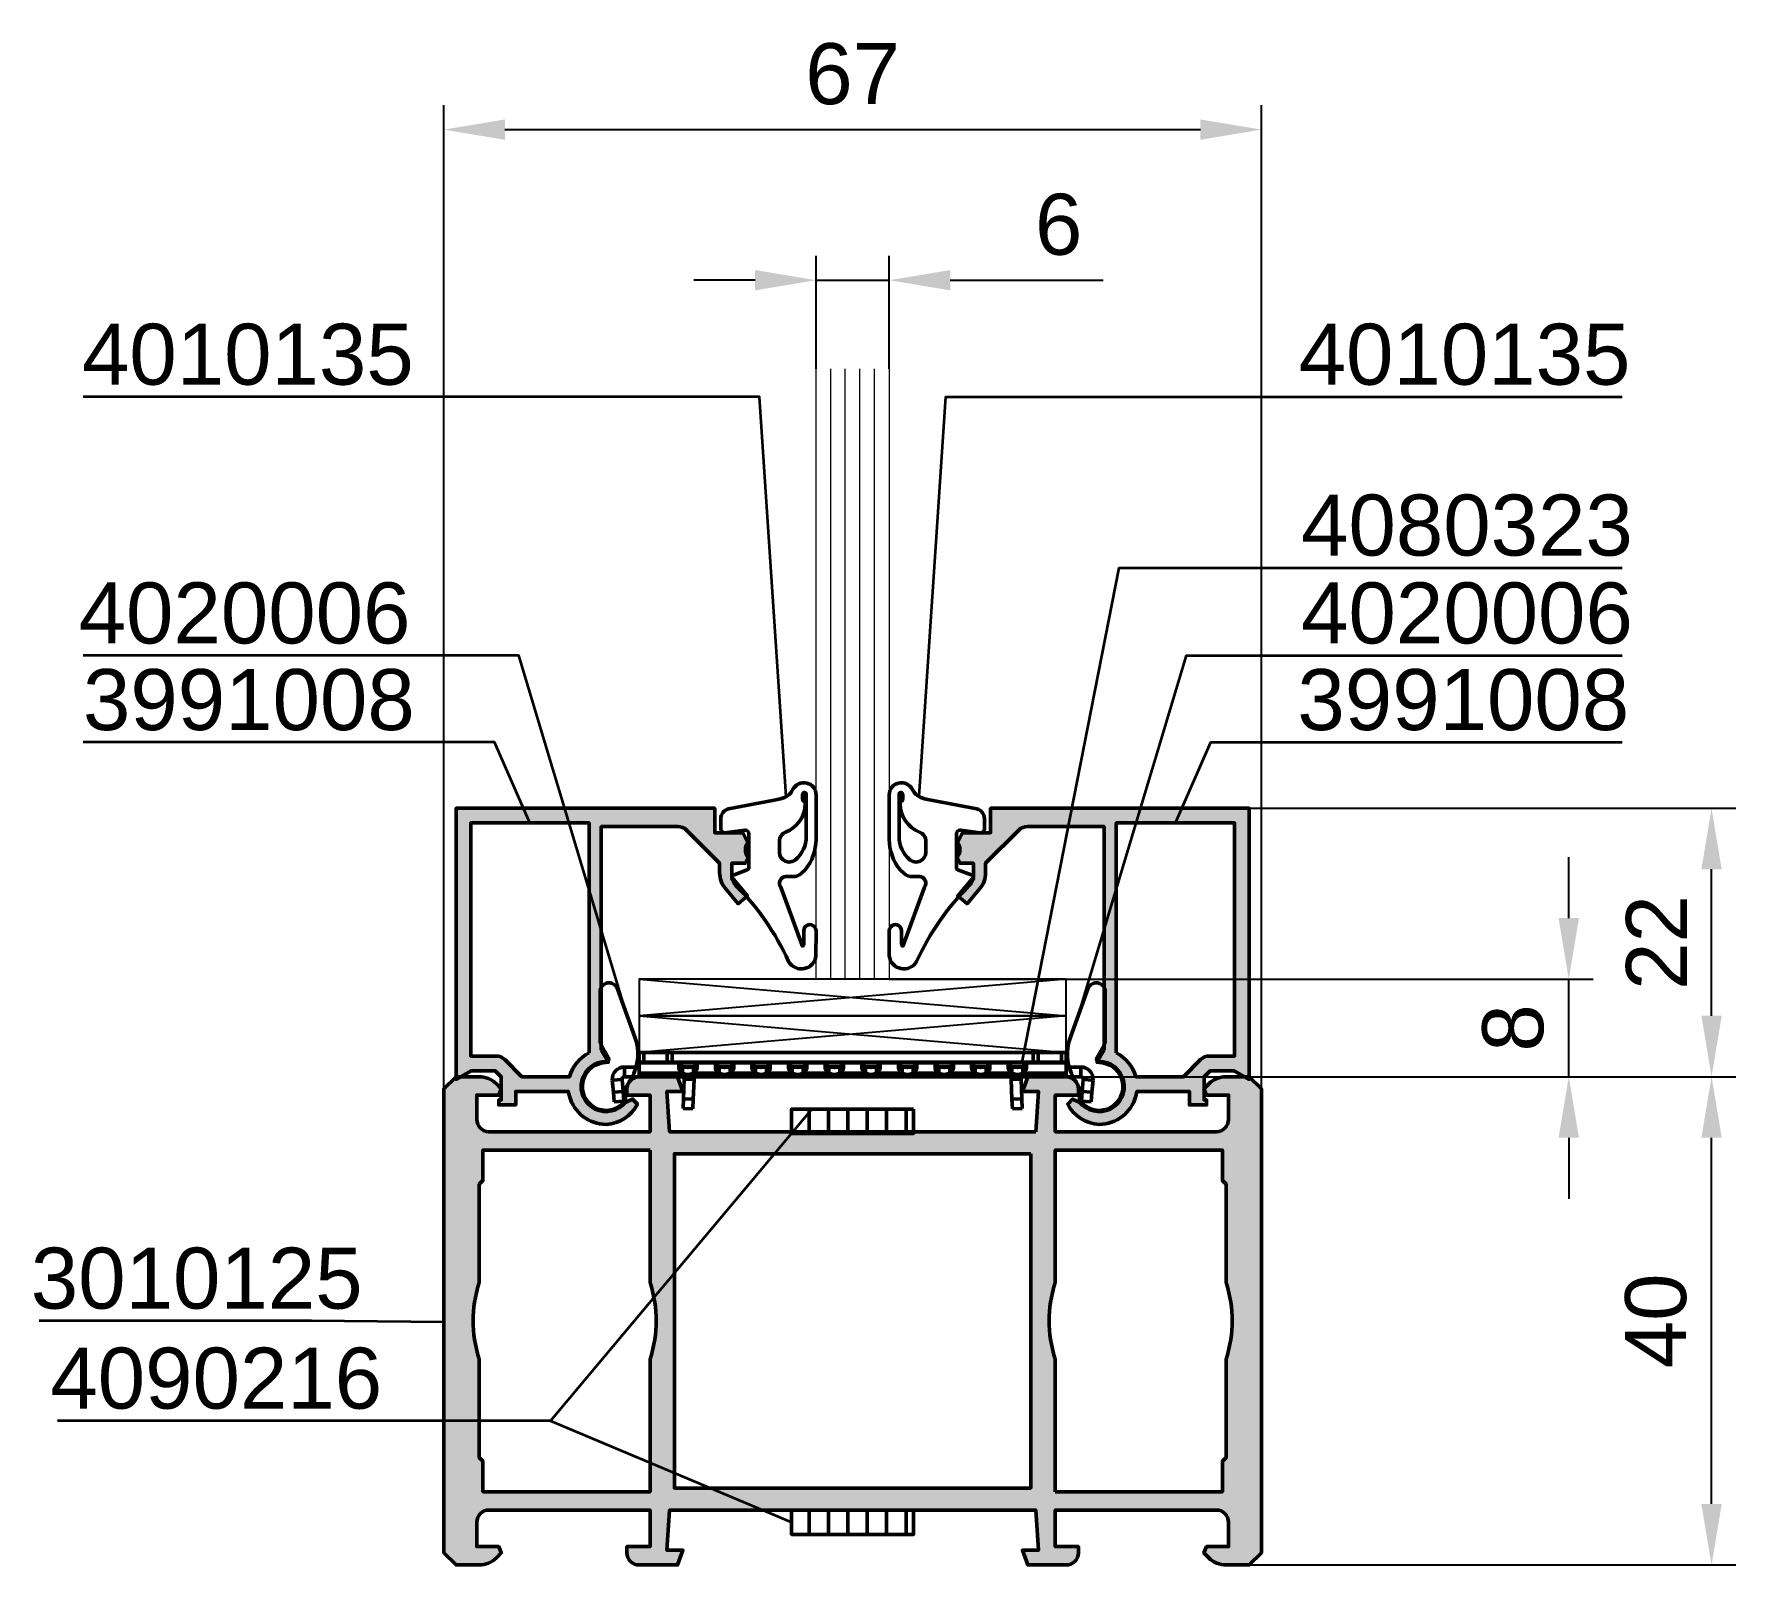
# Model space of a CAD drawing. Header units: millimetres. Extents: x 0 to 139, y 0 to 125.
import ezdxf
from ezdxf.enums import TextEntityAlignment as Align

# ---------------------------------------------------------------- set-up
doc = ezdxf.new("R2010")
doc.units = ezdxf.units.MM
doc.header["$PDMODE"] = 3
doc.header["$PDSIZE"] = -2
for name, color, linetype, lineweight in [('AM_1', 14, 'Continuous', 50), ('AM_5', 3, 'Continuous', 25), ('AM_6', 2, 'Continuous', 35), ('AM_8', 1, 'Continuous', 25), ('AM_C', 2, 'Continuous', 50), ('AM_S', 7, 'Continuous', 50), ('Cont3', 70, 'Continuous', 18), ('Docu-AM_8', 1, 'Continuous', 25), ('Shellsafeguard', 2, 'Continuous', 35), ('X_INS_BLOCK', 7, 'Continuous', 20)]:
    doc.layers.add(name, color=color, linetype=linetype, lineweight=lineweight)
doc.styles.add('SBS_Standard', font='arial.ttf')
doc.styles.add('SWISS', font='swiss.ttf')
doc.dimstyles.new('SBS1-1$0', dxfattribs={"dimtxt": 2.5, "dimasz": 2.5, "dimexe": 1, "dimexo": 0, "dimgap": 1, "dimtad": 1, "dimtoh": 1, "dimdsep": 46, "dimtxsty": 'SBS_Standard', "dimcen": 0, "dimclrd": 256, "dimclre": 256, "dimclrt": 30, "dimadec": 1, "dimazin": 2, "dimtp": 0.1, "dimtm": 0.1, "dimtfac": 0.71, "dimtmove": 0, "dimatfit": 3, "dimfxl": 1, "dimlwd": -1, "dimlwe": -1, "dimarcsym": 1})

msp = doc.modelspace()

# ---------------------------------------------------------------- texts
at = {"layer": 'AM_5', "color": 30, "style": 'SWISS'}
for s, p in [('4010135', (3.709215901248172, 96.7069378185189)), ('4010135', (103.4073998642234, 96.7069378185189)), ('4080323', (103.6073998642223, 82.7069378185189)), ('4020006', (3.437932805525634, 75.50693781851817)), ('4020006', (103.6073998642223, 75.50693781851817)), ('3991008', (3.792243735601005, 68.40693781851598)), ('3991008', (103.307399864223, 68.40693781851598))]:
    msp.add_text(s, height=5, dxfattribs=at).set_placement(p)
for s, p in [('3010125', (26.70739986422268, 21.00000000000011)), ('4090216', (28.30739986422304, 12.80693781851744))]:
    msp.add_text(s, height=5, dxfattribs=at).set_placement(p, align=Align.RIGHT)

# ---------------------------------------------------------------- blocks, each defined once
blk = doc.blocks.new('B-3991008_docu_wos')
at = {"layer": 'Docu-AM_8'}
h = blk.add_hatch(color=256, dxfattribs=at)
edge = h.paths.add_edge_path()
edge.add_line((-11.89999999999996, 2.203115392854691), (-12.48361182593791, 1.192270058432068))
edge.add_line((-12.48361182593791, 1.192270058432068), (-12.03999999999996, 1.132588937151354))
edge.add_arc((-12.29999999999995, -0.8000000000000375), 1.949999999999984, -133.4080127777193, 82.33774433923429, ccw=False)
edge.add_line((-13.64001877441193, -2.216633221487996), (-14.47321452147776, -1.828107663889092))
edge.add_line((-14.47321452147776, -1.828107663889092), (-14.8688738196423, -2.23306716015211))
edge.add_arc((-12.18013562322083, -0.902395558627594), 2.999999999999932, 206.3310657647786, 267.7101380083817)
edge.add_arc((-12.29999999999991, -0.7999999999999797), 3.100000000000013, 269.9999888791808, 345.5224878140693)
edge.add_line((-9.29843790668916, -1.575000000000024), (-9.201613323033987, -1.200000000000034))
edge.add_line((-9.201613323033987, -1.200000000000034), (-4.899999999999963, -1.200000000000024))
edge.add_line((-4.899999999999963, -1.200000000000024), (-4.899999999999988, -2.3))
edge.add_line((-4.899999999999988, -2.3), (-3.5, -2.300000000000026))
edge.add_line((-3.5, -2.300000000000026), (-3.5, -1.90000000000007))
edge.add_line((-3.5, -1.90000000000007), (-3.69999999999996, -1.90000000000007))
edge.add_line((-3.69999999999996, -1.90000000000007), (-3.69999999999996, 2.131628207280301e-14))
edge.add_line((-3.69999999999996, 2.131628207280301e-14), (-3.19999999999996, 0.5000000000000213))
edge.add_line((-3.19999999999996, 0.5000000000000213), (-1.246410161513722, 0.5000000000000213))
edge.add_line((-1.246410161513722, 0.5000000000000213), (0, -0.2196152422706432))
edge.add_line((-1.035751345774633e-16, -0.2196152422706432), (3.061616997868395e-17, 22.00000000000001))
edge.add_line((3.061616997868395e-17, 22.00000000000001), (-21.20000005166107, 22.00000000000036))
edge.add_line((-21.20000005166107, 22.00000000000036), (-21.19999970891076, 20.00000000000001))
edge.add_line((-21.19999970891076, 20.00000000000001), (-23.50000034275029, 20.00000000000001))
edge.add_line((-23.50000034275029, 20.00000000000001), (-23.90397134275074, 19.20536999999998))
edge.add_arc((-24.71191408617337, 18.61610855630205), 1.000000262839087, -38.88618498072577, 36.104604522801424, ccw=False)
edge.add_line((-23.93351934275081, 17.98833299999998), (-23.70000134275062, 17.49999999999999))
edge.add_line((-23.70000134275062, 17.49999999999999), (-22.6, 17.49999999999999))
edge.add_line((-22.6, 17.49999999999999), (-22.6, 16.35044140847464))
edge.add_line((-22.6, 16.35044140847464), (-23.88302331593942, 14.82139397750241))
edge.add_line((-23.88302331593942, 14.82139397750241), (-23.11697834275067, 14.17860699999998))
edge.add_line((-23.11697834275067, 14.17860699999998), (-22.06791234275035, 15.42883599999997))
edge.add_arc((-23.60000193702863, 16.71441338904894), 2.000001937031503, 319.9999654235025, 359.9999029109925)
edge.add_line((-21.6, 16.71440999999997), (-21.6, 17.49999999999999))
edge.add_line((-21.6, 17.49999999999999), (-18.89289356156398, 20.20710678118659))
edge.add_arc((-18.18560741532434, 19.49973156122806), 1.00031664710426, 89.43748814388391, 134.9963923888267, ccw=False)
edge.add_line((-18.17578678037764, 20.49999999999994), (-11.89999999999996, 20.49999999999994))
edge.add_line((-11.89999999999996, 20.49999999999994), (-11.89999999999996, 2.203115392854691))
edge = h.paths.add_edge_path(flags=16)
edge.add_arc((-12.29999999999995, -0.800000000000034), 3.100000000000001, 14.955248316643974, 63.15278667399599, ccw=False)
edge.add_line((-9.30500417362557, 3.404394821604484e-17), (-5.397056274847699, 0))
edge.add_line((-5.397056274847699, 0), (-3.989949493661136, 1.40710678118657))
edge.add_arc((-3.282842712474586, 0.7000000000000242), 0.9999999999999999, 90, 135.0000000000001, ccw=False)
edge.add_line((-3.282842712474587, 1.700000000000024), (-1.199999999999996, 1.700000000000025))
edge.add_line((-1.199999999999996, 1.700000000000025), (-1.199999999999996, 20.8))
edge.add_line((-1.199999999999996, 20.8), (-10.89999999999996, 20.79999999999998))
edge.add_line((-10.89999999999996, 20.79999999999998), (-10.89999999999996, 1.965863337187841))
at = {"layer": 'AM_S'}
for points in [[(-11.89999999999996, 2.203115392854691), (-12.48361182593791, 1.192270058432068), (-12.03999999999996, 1.132588937151354, -1.373175899358104), (-13.64001877441193, -2.216633221487996), (-14.47321452147776, -1.828107663889092), (-14.8688738196423, -2.23306716015211, 0.2744090491249453), (-12.30000060169414, -3.899999999999935, 0.3419987673188581), (-9.29843790668916, -1.575000000000024), (-9.201613323033987, -1.200000000000034), (-4.899999999999963, -1.200000000000024), (-4.899999999999988, -2.3), (-3.5, -2.300000000000026), (-3.5, -1.90000000000007), (-3.69999999999996, -1.90000000000007), (-3.69999999999996, 2.131628207280301e-14), (-3.19999999999996, 0.5000000000000213), (-1.246410161513722, 0.5000000000000213), (-1.035751345774633e-16, -0.2196152422706432), (3.061616997868395e-17, 22.00000000000001), (-21.20000005166107, 22.00000000000036), (-21.19999970891076, 20.00000000000001), (-23.50000034275029, 20.00000000000001), (-23.90397134275074, 19.20536999999998, -0.3394094402287316), (-23.93351934275081, 17.98833299999998), (-23.70000134275062, 17.49999999999999), (-22.6, 17.49999999999999), (-22.6, 16.35044140847464), (-23.88302331593942, 14.82139397750241), (-23.11697834275067, 14.17860699999998), (-22.06791234275035, 15.42883599999997, 0.1763266994656899), (-21.6, 16.71440999999997), (-21.6, 17.49999999999999), (-18.89289356156398, 20.20710678118659, -0.2014487717177971), (-18.17578678037764, 20.49999999999994), (-11.89999999999996, 20.49999999999994), (-11.89999999999996, 2.203115392854691)], [(-10.89999999999996, 1.965863337187841, -0.2134575926161353), (-9.30500417362557, 3.404394821604484e-17), (-5.397056274847699, 0), (-3.989949493661136, 1.40710678118657, -0.1989123673796585), (-3.282842712474587, 1.700000000000024), (-1.199999999999996, 1.700000000000025), (-1.199999999999996, 20.8), (-10.89999999999996, 20.79999999999998), (-10.89999999999996, 1.965863337187841)]]:
    blk.add_lwpolyline(points, format="xyb", close=True, dxfattribs=at)
blk = doc.blocks.new('B-4020006_docu_wos')
at = {"layer": 'AM_C'}
blk.add_lwpolyline([(0.5, 3.550000000000182), (-0.1928699384586139, 2.349914063552205, 0.580267303063473), (-0.01791687035046152, 2.049921702348001, -1.597324648268597), (-1.600000000000023, -1.281600561797859), (-1.600000000000023, -0.1248711305961479), (-2.067384683690022, 0.6846628882340156, -0.2216946626429356), (-2.362053551695908, 4.05274346153692), (-0.9185231964214609, 8.018810516950907, -0.8390996311772809), (0.5, 7.768686604660616), (0.5, 5.248306118210166)], format="xyb", close=True, dxfattribs=at)
blk = doc.blocks.new('4010135')
at = {"layer": 'AM_C'}
for points in [[(-2.238378287470823, 2.63018659275167), (-2.899827065722775, 2.776847363241359, -0.2233698971046997), (-3.91000535953458, 3.557272837915662, 0.7874867761901465), (-5.799999042576474, 3.101127869273114), (-5.799999042576474, -0.5338721307271044, 0.1717144022899822), (-4.909920539694667, -3.05002221356699), (-4.585265428278717, -3.342342988888049, 0.1853390449315336), (-3.916134821919741, -3.59919816341062), (-3.332374941592889, -3.59919816341062, -0.6370702610958396), (-2.924551200306723, -4.473778998946727), (-4.626739426734957, -9.158497155736768, -0.1434314828787488), (-4.726565439902515, -9.29442728005506, -0.1766695628238609), (-4.797464884757574, -9.101452799266553), (-4.800001650218292, -8.02818405495509, 1.000000000820413), (-5.799998856955199, -8.030547636665688), (-5.795126208430702, -10.09209469101552, 0.7295156890778255), (-3.556599913297532, -10.54881831806779, -0.08839701829080437), (0.7866792923286994, -4.297179668864374, 0.03355641422639791), (1.052749361146425, -3.881230703025722, 0.4801675432281971), (0.9026062269751947, -3.437712727010876), (-0.1684038446876457, -3.047896940326609, -0.3152987891044773), (-0.2999998160225914, -2.85995841616932), (-0.2999998160225914, -0.09999992381108314, -0.4496975790873204), (0.03579866476366078, 0.1978565328472541), (1.664201703191338, 0.002143619529306307, 0.4496975793339012), (2.000000183977363, 0.3000000761885531), (2.000000183977363, 1.172823576364863, 0.348859483845986), (1.380950757747542, 1.952090468932511), (-2.238378287470823, 2.63018659275167)], [(-3.309999042576692, 0.04712786927302659, -0.309238000224717), (-2.799999042576474, -0.698872130727068), (-2.799999042576474, -1.598872130727614, -0.6390370000000004), (-4.117999042576685, -2.208872130727286, -0.2202290002150513), (-4.999999042576519, -0.3028721307273372), (-4.999999042576519, 3.151127869272386, -0.9999999999999999), (-4.699999042576565, 3.151127869272386), (-4.699999042576565, 2.784127869273107, -0.3178370002258206), (-4.89999904257661, 2.50112786927275), (-4.902999042576539, 2.37612786927275, 0.3092369999999997), (-3.309999042576692, 0.04712786927302659)]]:
    blk.add_lwpolyline(points, format="xyb", close=True, dxfattribs=at)
blk = doc.blocks.new('4080323_Side')
at = {"layer": 'AM_C'}
for p, q in [((0.2174311485450744, 37.39923893961895), (0.2871557427424705, 38.19619469809276)), ((0.2871557427424705, 38.19619469809276), (1.265158231903115, 38.11063056739112)), ((1.195433637705719, 37.31367480891731), (1.265158231903115, 38.11063056739112)), ((2.06211399037602, 38.04090597319281), (1.265158231903115, 38.11063056739112)), ((2.06211399037602, 38.04090597319281), (1.992389396178623, 37.24395021471991)), ((-0.8000000000047294, 36.0000000000009), (-0.8000000000047294, 37.20000000000072)), ((-5.456968210637569e-12, 37.20000000000072), (-0.8000000000047294, 37.20000000000072)), ((-5.456968210637569e-12, 36.0000000000009), (-5.456968210637569e-12, 37.20000000000072)), ((1.195433637705719, 37.31367480891731), (0.2174311485450744, 37.39923893961895)), ((1.195433637705719, 37.31367480891731), (1.992389396178623, 37.24395021471991)), ((-2, 36.0000000000009), (-2, 35.61159660434259)), ((-2, 36.0000000000009), (-1.200000000000728, 36.0000000000009)), ((-2, 34.0000000000009), (-2, 35.61159660434259)), ((-1.200000000000728, 35.61159660434259), (-2, 35.61159660434259)), ((-1.141421356238425, 36.0000000000009), (-1.200000000000728, 36.0000000000009)), ((-1.200000000000728, 35.61159660434259), (-1.200000000000728, 36.0000000000009)), ((-1.200000000000728, 35.61159660434259), (-1.199999999998909, 33.6900094323837)), ((-1.141421356238425, 32.7500000000009), (-1.141421356238425, 36.0000000000009)), ((-0.2928932188151521, 36.0000000000009), (-1.141421356238425, 36.0000000000009)), ((-0.2928932188151521, 32.45000000000072), (-0.2928932188151521, 36.0000000000009)), ((-0.2928932188151521, 36.0000000000009), (-1.818989403545856e-12, 36.0000000000009)), ((-1.818989403545856e-12, 1.000000000000909), (-1.818989403545856e-12, 36.0000000000009)), ((-2, 33.6900094323837), (-2, 34.0000000000009)), ((-2, 33.6900094323837), (-2, 33.27841282804183)), ((-2, 33.6900094323837), (-1.199999999998909, 33.6900094323837)), ((-1.199999999998909, 33.27841282804183), (-1.199999999998909, 33.6900094323837)), ((-2, 31.5000000000009), (-2, 33.27841282804183)), ((-1.199999999998909, 33.27841282804183), (-2, 33.27841282804183)), ((-1.199999999998909, 33.27841282804183), (-1.199999999998909, 3.721587171959072)), ((-1.141421356238425, 32.7500000000009), (-1.200000000000728, 32.7500000000009)), ((-0.7171572875267884, 32.7500000000009), (-1.141421356238425, 32.7500000000009)), ((-0.8585786437652132, 32.45000000000072), (-0.2928932188151521, 32.45000000000072)), ((-0.8585786437652132, 32.45000000000072), (-0.8585786437652132, 31.55000000000108)), ((0.2069798993361474, 32.30012183459711), (1.798903488628639, 32.35571303130745)), ((0.2348994966978353, 31.50060917298196), (0.2069798993361474, 32.30012183459711)), ((2.598416150243793, 32.38363262866914), (1.798903488628639, 32.35571303130745)), ((1.826823085992146, 31.55620036969139), (1.798903488628639, 32.35571303130745)), ((2.598416150243793, 32.38363262866914), (2.626335747605481, 31.58411996705399)), ((-2, 1.000000000000909), (-2, 31.5000000000009)), ((-1.200000000000728, 31.2500000000009), (-1.141421356238425, 31.2500000000009)), ((-1.141421356238425, 29.7500000000009), (-1.141421356238425, 31.2500000000009)), ((-1.141421356238425, 31.2500000000009), (-0.7171572875267884, 31.2500000000009)), ((-0.2928932188151521, 31.55000000000108), (-0.8585786437652132, 31.55000000000108)), ((-0.2928932188151521, 29.45000000000072), (-0.2928932188151521, 31.55000000000108)), ((0.2348994966978353, 31.50060917298196), (1.826823085992146, 31.55620036969139)), ((1.826823085992146, 31.55620036969139), (2.626335747605481, 31.58411996705399)), ((-1.141421356238425, 29.7500000000009), (-1.200000000000728, 29.7500000000009)), ((-0.7171572875267884, 29.7500000000009), (-1.141421356238425, 29.7500000000009)), ((-0.8585786437652132, 29.45000000000072), (-0.2928932188151521, 29.45000000000072)), ((-0.8585786437652132, 29.45000000000072), (-0.8585786437652132, 28.55000000000108)), ((-1.200000000000728, 28.2500000000009), (-1.141421356238425, 28.2500000000009)), ((-1.141421356238425, 26.7500000000009), (-1.141421356238425, 28.2500000000009)), ((-1.141421356238425, 28.2500000000009), (-0.7171572875267884, 28.2500000000009)), ((-0.2928932188151521, 28.55000000000108), (-0.8585786437652132, 28.55000000000108)), ((-0.2928932188151521, 26.45000000000072), (-0.2928932188151521, 28.55000000000108)), ((-1.141421356238425, 26.7500000000009), (-1.200000000000728, 26.7500000000009)), ((-0.7171572875267884, 26.7500000000009), (-1.141421356238425, 26.7500000000009)), ((-1.200000000000728, 25.2500000000009), (-1.141421356238425, 25.2500000000009)), ((-1.141421356238425, 23.7500000000009), (-1.141421356238425, 25.2500000000009)), ((-1.141421356238425, 25.2500000000009), (-0.7171572875267884, 25.2500000000009)), ((-0.8585786437652132, 26.45000000000072), (-0.2928932188151521, 26.45000000000072)), ((-0.8585786437652132, 26.45000000000072), (-0.8585786437652132, 25.55000000000017)), ((-0.2928932188151521, 25.55000000000108), (-0.8585786437652132, 25.55000000000017)), ((-0.2928932188151521, 23.45000000000072), (-0.2928932188151521, 25.55000000000108)), ((-1.141421356238425, 23.7500000000009), (-1.200000000000728, 23.7500000000009)), ((-0.7171572875267884, 23.7500000000009), (-1.141421356238425, 23.7500000000009)), ((-0.8585786437652132, 23.45000000000072), (-0.2928932188151521, 23.45000000000072)), ((-0.8585786437652132, 23.45000000000072), (-0.8585786437652132, 22.55000000000017)), ((-0.2928932188151521, 22.55000000000108), (-0.8585786437652132, 22.55000000000017)), ((-0.2928932188151521, 20.45000000000072), (-0.2928932188151521, 22.55000000000108)), ((-1.200000000000728, 22.2500000000009), (-1.141421356238425, 22.2500000000009)), ((-1.141421356238425, 20.7500000000009), (-1.141421356238425, 22.2500000000009)), ((-1.141421356238425, 22.2500000000009), (-0.7171572875267884, 22.2500000000009)), ((-1.141421356238425, 20.7500000000009), (-1.200000000000728, 20.7500000000009)), ((-0.7171572875267884, 20.7500000000009), (-1.141421356238425, 20.7500000000009)), ((-0.8585786437652132, 20.45000000000072), (-0.2928932188151521, 20.45000000000072)), ((-0.8585786437652132, 20.45000000000072), (-0.8585786437652132, 19.55000000000017)), ((-0.2928932188151521, 19.55000000000108), (-0.8585786437652132, 19.55000000000017)), ((-0.2928932188151521, 17.45000000000072), (-0.2928932188151521, 19.55000000000108)), ((-1.200000000000728, 19.2500000000009), (-1.141421356238425, 19.2500000000009)), ((-1.141421356238425, 17.7500000000009), (-1.141421356238425, 19.2500000000009)), ((-1.141421356238425, 19.2500000000009), (-0.7171572875267884, 19.2500000000009)), ((-1.141421356238425, 17.7500000000009), (-1.200000000000728, 17.7500000000009)), ((-0.7171572875267884, 17.7500000000009), (-1.141421356238425, 17.7500000000009)), ((-0.8585786437652132, 17.45000000000072), (-0.2928932188151521, 17.45000000000072)), ((-0.8585786437652132, 17.45000000000072), (-0.8585786437652132, 16.55000000000017)), ((-1.200000000000728, 16.2500000000009), (-1.141421356238425, 16.2500000000009)), ((-1.141421356238425, 14.7500000000009), (-1.141421356238425, 16.2500000000009)), ((-1.141421356238425, 16.2500000000009), (-0.7171572875267884, 16.2500000000009)), ((-0.2928932188151521, 16.55000000000108), (-0.8585786437652132, 16.55000000000017)), ((-0.2928932188151521, 14.45000000000072), (-0.2928932188151521, 16.55000000000108)), ((-1.141421356238425, 14.7500000000009), (-1.200000000000728, 14.7500000000009)), ((-0.7171572875267884, 14.7500000000009), (-1.141421356238425, 14.7500000000009)), ((-0.8585786437652132, 14.45000000000072), (-0.2928932188151521, 14.45000000000072)), ((-0.8585786437652132, 14.45000000000072), (-0.8585786437652132, 13.55000000000017)), ((-1.200000000000728, 13.2500000000009), (-1.141421356238425, 13.2500000000009)), ((-1.141421356238425, 11.75000000000091), (-1.141421356238425, 13.2500000000009)), ((-1.141421356238425, 13.2500000000009), (-0.7171572875267884, 13.2500000000009)), ((-0.2928932188151521, 13.55000000000108), (-0.8585786437652132, 13.55000000000017)), ((-0.2928932188151521, 11.45000000000073), (-0.2928932188151521, 13.55000000000108)), ((-1.141421356238425, 11.75000000000091), (-1.200000000000728, 11.75000000000091)), ((-0.7171572875267884, 11.75000000000091), (-1.141421356238425, 11.75000000000091)), ((-0.8585786437652132, 11.45000000000073), (-0.2928932188151521, 11.45000000000073)), ((-0.8585786437652132, 11.45000000000073), (-0.8585786437652132, 10.55000000000018)), ((-1.200000000000728, 10.25000000000091), (-1.141421356238425, 10.25000000000091)), ((-1.141421356238425, 8.75000000000091), (-1.141421356238425, 10.25000000000091)), ((-1.141421356238425, 10.25000000000091), (-0.7171572875267884, 10.25000000000091)), ((-0.2928932188151521, 10.55000000000109), (-0.8585786437652132, 10.55000000000018)), ((-0.2928932188151521, 8.450000000000728), (-0.2928932188151521, 10.55000000000109)), ((-1.141421356238425, 8.75000000000091), (-1.200000000000728, 8.75000000000091)), ((-0.7171572875267884, 8.75000000000091), (-1.141421356238425, 8.75000000000091)), ((-0.8585786437652132, 8.450000000000728), (-0.2928932188151521, 8.450000000000728)), ((-0.8585786437652132, 8.450000000000728), (-0.8585786437652132, 7.550000000000182)), ((-1.200000000000728, 7.250000000000909), (-1.141421356238425, 7.250000000000909)), ((-1.141421356238425, 5.750000000000909), (-1.141421356238425, 7.250000000000909)), ((-1.141421356238425, 7.250000000000909), (-0.7171572875267884, 7.250000000000909)), ((-0.2928932188151521, 7.550000000001091), (-0.8585786437652132, 7.550000000000182)), ((-0.2928932188151521, 5.450000000000728), (-0.2928932188151521, 7.550000000001091)), ((-1.141421356238425, 5.750000000000909), (-1.200000000000728, 5.750000000000909)), ((-0.7171572875267884, 5.750000000000909), (-1.141421356238425, 5.750000000000909)), ((-1.200000000000728, 4.250000000000909), (-1.141421356238425, 4.250000000000909)), ((-1.141421356238425, 1.000000000000909), (-1.141421356238425, 4.250000000000909)), ((-1.141421356238425, 4.250000000000909), (-0.7171572875267884, 4.250000000000909)), ((-0.8585786437652132, 5.450000000000728), (-0.2928932188151521, 5.450000000000728)), ((-0.8585786437652132, 5.450000000000728), (-0.8585786437652132, 4.550000000000182)), ((-0.2928932188151521, 4.550000000001091), (-0.8585786437652132, 4.550000000000182)), ((-0.2928932188151521, 1.000000000000909), (-0.2928932188151521, 4.550000000001091)), ((0.2348994966978353, 5.499390827019852), (0.2069798993361474, 4.699878165404698)), ((0.2069798993361474, 4.699878165404698), (1.798903488628639, 4.64428696869436)), ((0.2348994966978353, 5.499390827019852), (1.826823085992146, 5.443799630309513)), ((1.798903488628639, 4.64428696869436), (1.826823085992146, 5.443799630309513)), ((1.798903488628639, 4.64428696869436), (2.598416150243793, 4.616367371332672)), ((2.626335747605481, 5.415880032947825), (1.826823085992146, 5.443799630309513)), ((2.626335747605481, 5.415880032947825), (2.598416150243793, 4.616367371332672)), ((-2, 3.721587171959072), (-1.199999999998909, 3.721587171959072)), ((-1.199999999998909, 3.309990567618115), (-2, 3.309990567618115)), ((-2, 1.388403395659225), (-2, 3.000000000000909)), ((-1.199999999998909, 3.309990567618115), (-1.199999999998909, 3.721587171959072)), ((-1.199999999998909, 3.309990567618115), (-1.200000000000728, 1.388403395659225)), ((-2, 1.388403395659225), (-1.200000000000728, 1.388403395659225)), ((-2, 1.388403395659225), (-2, 1.000000000000909)), ((-1.200000000000728, 1.000000000000909), (-2, 1.000000000000909)), ((-1.200000000000728, 1.000000000000909), (-1.200000000000728, 1.388403395659225)), ((-1.141421356238425, 1.000000000000909), (-1.200000000000728, 1.000000000000909)), ((-0.2928932188151521, 1.000000000000909), (-1.141421356238425, 1.000000000000909)), ((-0.8000000000047294, -0.1999999999989086), (-0.8000000000047294, 1.000000000000909)), ((-0.2928932188151521, 1.000000000000909), (-1.818989403545856e-12, 1.000000000000909)), ((-5.456968210637569e-12, -0.1999999999989086), (-5.456968210637569e-12, 1.000000000000909)), ((-5.456968210637569e-12, -0.1999999999989086), (-0.8000000000047294, -0.1999999999989086)), ((0.2174311485450744, -0.3992389396180442), (1.195433637705719, -0.3136748089154935)), ((0.2871557427424705, -1.196194698090949), (0.2174311485450744, -0.3992389396180442)), ((0.2871557427424705, -1.196194698090949), (1.265158231903115, -1.110630567389308)), ((1.992389396178623, -0.2439502147180974), (1.195433637705719, -0.3136748089154935)), ((1.265158231903115, -1.110630567389308), (1.195433637705719, -0.3136748089154935)), ((1.265158231903115, -1.110630567389308), (2.06211399037602, -1.040905973191002)), ((1.992389396178623, -0.2439502147180974), (2.06211399037602, -1.040905973191002))]:
    blk.add_line(p, q, dxfattribs=at)
for centre, radius, start, end in [((0.1999999999952706, 37.20000000000072), 1.000000000000002, 85.00000000002635, 180), ((0.1999999999952706, 37.20000000000072), 0.2, 85.00000000002635, 180), ((1.999999999996362, 30.0000000000009), 4, 138.7121682483362, 143.1301023542335), ((0.1999999999952706, 32.5000000000009), 0.1999999999999984, 180, 272.0000000000036), ((0.1999999999952706, 32.5000000000009), 0.999999999999907, 258.463040967142, 272.0000000000036), ((1.999999999996362, 7.000000000000909), 4, 216.8698976457665, 221.2878317516638), ((0.1999999999952706, 4.500000000000909), 0.9999999999999468, 87.99999999999635, 101.536959032858), ((0.1999999999952706, 4.500000000000909), 0.2000000000000013, 87.99999999999635, 180), ((0.1999999999952706, -0.1999999999989086), 1.000000000000001, 180, 274.9999999999736), ((0.1999999999952706, -0.1999999999989086), 0.2000000000000013, 180, 274.9999999999736)]:
    blk.add_arc(centre, radius, start, end, dxfattribs=at)
at = {"layer": 'AM_C', "extrusion": (0, 0, -1)}
for centre, major_axis, ratio, start_param, end_param in [((-1.28284271247685, 32.0000000000009), (-2.534661140423152e-13, -0.749999999999799), 0.7071067811862697, 3.298444740510635, 4.06888787159089), ((-1.28284271247685, 32.0000000000009), (-1.212792741750837e-16, -0.7499999999995041), 0.7071067811868313, 4.068887871590833, 5.355890089178546), ((-0.7171572875267884, 32.0000000000009), (3.660658749550008e-13, -0.75), 0.7071067811864619, 3.141592653590484, 4.068887871592054), ((-1.28284271247685, 32.0000000000009), (7.701935520414001e-13, -0.7499999999999809), 0.7071067811857435, -0.9272952180007911, -0.1568520869199472), ((-0.7171572875267884, 32.0000000000009), (-6.071630840266565e-13, -0.7499999999999999), 0.7071067811867834, -0.9272952180021086, -1.144861982993461e-12), ((-1.28284271247685, 29.0000000000009), (-2.534661140423152e-13, -0.749999999999799), 0.7071067811862697, 3.298444740510635, 4.06888787159089), ((-1.28284271247685, 29.0000000000009), (-1.212792741750837e-16, -0.7499999999995041), 0.7071067811868313, 4.068887871590833, 5.355890089178546), ((-0.7171572875267884, 29.0000000000009), (3.660658749550008e-13, -0.75), 0.7071067811864619, 3.141592653590484, 4.068887871592054), ((-1.28284271247685, 29.0000000000009), (1.073750272409209e-12, -0.7499999999999926), 0.7071067811859535, -0.9272952180005167, -0.1568520869197594), ((-0.7171572875267884, 29.0000000000009), (-6.071630840266565e-13, -0.7499999999999999), 0.7071067811867834, -0.9272952180021086, -1.144861982993461e-12), ((-1.28284271247685, 26.0000000000009), (-5.579065512094819e-13, -0.7499999999998107), 0.7071067811864794, 3.298444740510447, 4.068887871590614), ((-0.7171572875267884, 26.0000000000009), (-8.862760608306035e-14, -0.75), 0.7071067811858556, 3.141592653589626, 4.068887871591625), ((-1.28284271247685, 26.0000000000009), (6.002043135432762e-13, -0.7500000000000346), 0.7071067811863297, -0.9272952180006261, -0.1568520869205594), ((-1.28284271247685, 26.0000000000009), (-1.212792741750837e-16, -0.7499999999995041), 0.7071067811868313, 4.068887871590833, 5.355890089178546), ((-0.7171572875267884, 26.0000000000009), (-1.521628809706501e-13, -0.75), 0.707106781186177, -0.9272952180016796, -2.871036741680655e-13), ((-1.28284271247685, 23.0000000000009), (-5.579065512094819e-13, -0.7499999999998107), 0.7071067811864794, 3.298444740510447, 4.068887871590614), ((-0.7171572875267884, 23.0000000000009), (-8.849615379002989e-14, -0.7499999999999999), 0.7071067811858558, 3.141592653589198, 4.068887871591624), ((-1.28284271247685, 23.0000000000009), (1.073750272409209e-12, -0.7499999999999926), 0.7071067811859535, -0.9272952180005167, -0.1568520869197594), ((-1.28284271247685, 23.0000000000009), (-1.212792741750837e-16, -0.7499999999995041), 0.7071067811868313, 4.068887871590833, 5.355890089178546), ((-0.7171572875267884, 23.0000000000009), (-1.521628809706501e-13, -0.75), 0.707106781186177, -0.9272952180016796, -2.871036741680655e-13), ((-1.28284271247685, 20.0000000000009), (-5.579065512094819e-13, -0.7499999999998107), 0.7071067811864794, 3.298444740510447, 4.068887871590614), ((-1.28284271247685, 20.0000000000009), (6.002043135432762e-13, -0.7500000000000346), 0.7071067811863297, -0.9272952180006261, -0.1568520869205594), ((-1.28284271247685, 20.0000000000009), (-1.212792741750837e-16, -0.7499999999995041), 0.7071067811868313, 4.068887871590833, 5.355890089178546), ((-0.7171572875267884, 20.0000000000009), (-8.849615379002989e-14, -0.7499999999999999), 0.7071067811858558, 3.141592653589198, 4.068887871591624), ((-0.7171572875267884, 20.0000000000009), (1.356558901727072e-12, -0.75), 0.7071067811858015, -0.9272952180002573, 2.557953848736361e-12), ((-1.28284271247685, 17.0000000000009), (-5.579065512094819e-13, -0.7499999999998107), 0.7071067811864794, 3.298444740510447, 4.068887871590614), ((-1.28284271247685, 17.0000000000009), (-1.212792741750837e-16, -0.7499999999995041), 0.7071067811868313, 4.068887871590833, 5.355890089178546), ((-0.7171572875267884, 17.0000000000009), (-4.473170958935025e-13, -0.75), 0.7071067811860551, 3.14159265358895, 4.068887871591286), ((-1.28284271247685, 17.0000000000009), (6.002043135432762e-13, -0.7500000000000346), 0.7071067811863297, -0.9272952180006261, -0.1568520869205594), ((-0.7171572875267884, 17.0000000000009), (1.356558901727072e-12, -0.75), 0.7071067811858015, -0.9272952180002573, 2.557953848736361e-12), ((-1.28284271247685, 14.0000000000009), (-5.579065512094819e-13, -0.7499999999998107), 0.7071067811864794, 3.298444740510447, 4.068887871590614), ((-1.28284271247685, 14.0000000000009), (-1.212792741750837e-16, -0.7499999999995041), 0.7071067811868313, 4.068887871590833, 5.355890089178546), ((-0.7171572875267884, 14.0000000000009), (-4.473170958935025e-13, -0.75), 0.7071067811860551, 3.14159265358895, 4.068887871591286), ((-1.28284271247685, 14.0000000000009), (6.002043135432762e-13, -0.7500000000000346), 0.7071067811863297, -0.9272952180006261, -0.1568520869205594), ((-0.7171572875267884, 14.0000000000009), (2.061760693938254e-13, -0.75), 0.7071067811863766, -0.9272952180013421, 3.885780586188048e-13), ((-1.28284271247685, 11.00000000000091), (-5.579065512094819e-13, -0.7499999999998107), 0.7071067811864794, 3.298444740510447, 4.068887871590614), ((-1.28284271247685, 11.00000000000091), (-1.212792741750837e-16, -0.7499999999995041), 0.7071067811868313, 4.068887871590833, 5.355890089178546), ((-0.7171572875267884, 11.00000000000091), (-4.473170958935025e-13, -0.75), 0.7071067811860551, 3.14159265358895, 4.068887871591286), ((-1.28284271247685, 11.00000000000091), (6.002043135432762e-13, -0.7500000000000346), 0.7071067811863297, -0.9272952180006261, -0.1568520869205594), ((-0.7171572875267884, 11.00000000000091), (1.356558901727072e-12, -0.75), 0.7071067811858015, -0.9272952180002573, 2.557953848736361e-12), ((-1.28284271247685, 8.00000000000091), (-5.579065512094819e-13, -0.7499999999998107), 0.7071067811864794, 3.298444740510447, 4.068887871590614), ((-1.28284271247685, 8.00000000000091), (-1.212792741750837e-16, -0.7499999999995041), 0.7071067811868313, 4.068887871590833, 5.355890089178546), ((-0.7171572875267884, 8.00000000000091), (3.660658749550008e-13, -0.75), 0.7071067811864619, 3.141592653590484, 4.068887871592054), ((-1.28284271247685, 8.00000000000091), (-8.682805154558617e-13, -0.7500000000001813), 0.7071067811868477, -0.9272952180021574, -0.1568520869231818), ((-0.7171572875267884, 8.00000000000091), (2.061760693938254e-13, -0.75), 0.7071067811863766, -0.9272952180013421, 3.885780586188048e-13), ((-1.28284271247685, 5.000000000000909), (9.10893890935109e-13, -0.7499999999999576), 0.7071067811869977, 3.298444740513069, 4.068887871592145), ((-0.7171572875267884, 5.000000000000909), (3.660658749550008e-13, -0.75), 0.7071067811864619, 3.141592653590484, 4.068887871592054), ((-1.28284271247685, 5.000000000000909), (-8.682805154558617e-13, -0.7500000000001813), 0.7071067811868477, -0.9272952180021574, -0.1568520869231818), ((-1.28284271247685, 5.000000000000909), (-1.212792741750837e-16, -0.7499999999995041), 0.7071067811868313, 4.068887871590833, 5.355890089178546), ((-0.7171572875267884, 5.000000000000909), (-6.071630840266565e-13, -0.7499999999999999), 0.7071067811867834, -0.9272952180021086, -1.144861982993461e-12)]:
    blk.add_ellipse(centre, major_axis=major_axis, ratio=ratio, start_param=start_param, end_param=end_param, dxfattribs=at)
at = {"layer": 'AM_C'}
for points, knots in [([(-0.2928932188151521, 31.55000000000108), (-0.2816085105896491, 31.57127864989342), (-0.271604298010061, 31.59303204361822), (-0.2406187195119855, 31.66953990843921), (-0.2227859440408793, 31.73346743845558), (-0.1999544284662989, 31.8667229734865), (-0.1948274101177958, 31.93605797931104), (-0.1948274101177958, 32.06394202068986), (-0.1999544284662989, 32.13327702651531), (-0.2227859440408793, 32.26653256154622), (-0.2406187195119855, 32.33046009156259), (-0.271604298010061, 32.40696795638359), (-0.2816085105896491, 32.42872135010747), (-0.2928932188151521, 32.45000000000072)], [0.1615576072431674, 0.1615576072431674, 0.1615576072431674, 0.1615576072431674, 0.169134373057726, 0.169134373057726, 0.1883169792645156, 0.1883169792645156, 0.2074995854713051, 0.2074995854713051, 0.2266821916780944, 0.2266821916780944, 0.2458647978848837, 0.2458647978848837, 0.2534415636994536, 0.2534415636994536, 0.2534415636994536, 0.2534415636994536]), ([(-0.2928932188151521, 28.55000000000108), (-0.2816085105896491, 28.57127864989342), (-0.271604298010061, 28.59303204361822), (-0.2406187195119855, 28.66953990843921), (-0.2227859440408793, 28.73346743845558), (-0.1999544284662989, 28.8667229734865), (-0.1948274101177958, 28.93605797931104), (-0.1948274101177958, 29.06394202068986), (-0.1999544284662989, 29.1332770265144), (-0.2227859440408793, 29.26653256154622), (-0.2406187195119855, 29.33046009156259), (-0.271604298010061, 29.40696795638359), (-0.2816085105896491, 29.42872135010747), (-0.2928932188151521, 29.45000000000072)], [0.1615576072431671, 0.1615576072431671, 0.1615576072431671, 0.1615576072431671, 0.1691343730577259, 0.1691343730577259, 0.1883169792645155, 0.1883169792645155, 0.207499585471305, 0.207499585471305, 0.2266821916780943, 0.2266821916780943, 0.2458647978848836, 0.2458647978848836, 0.2534415636994424, 0.2534415636994424, 0.2534415636994424, 0.2534415636994424]), ([(-0.2928932188151521, 25.55000000000108), (-0.2816085105896491, 25.57127864989342), (-0.271604298010061, 25.59303204361822), (-0.2406187195119855, 25.66953990843921), (-0.2227859440408793, 25.73346743845558), (-0.1999544284662989, 25.8667229734865), (-0.1948274101177958, 25.93605797931104), (-0.1948274101177958, 26.06394202068986), (-0.1999544284662989, 26.13327702651531), (-0.2227859440408793, 26.26653256154622), (-0.2406187195119855, 26.33046009156259), (-0.271604298010061, 26.40696795638359), (-0.2816085105896491, 26.42872135010747), (-0.2928932188151521, 26.45000000000072)], [0.1615576072431749, 0.1615576072431749, 0.1615576072431749, 0.1615576072431749, 0.1691343730577257, 0.1691343730577257, 0.1883169792645152, 0.1883169792645152, 0.2074995854713046, 0.2074995854713046, 0.2266821916780941, 0.2266821916780941, 0.2458647978848835, 0.2458647978848835, 0.2534415636994421, 0.2534415636994421, 0.2534415636994421, 0.2534415636994421]), ([(-0.2928932188151521, 22.55000000000108), (-0.2816085105896491, 22.57127864989342), (-0.271604298010061, 22.59303204361822), (-0.2406187195119855, 22.66953990843921), (-0.2227859440408793, 22.73346743845558), (-0.1999544284662989, 22.8667229734865), (-0.1948274101177958, 22.93605797931104), (-0.1948274101177958, 23.06394202068986), (-0.1999544284662989, 23.1332770265144), (-0.2227859440408793, 23.26653256154622), (-0.2406187195119855, 23.33046009156259), (-0.271604298010061, 23.40696795638359), (-0.2816085105896491, 23.42872135010747), (-0.2928932188151521, 23.45000000000072)], [0.1615576072431671, 0.1615576072431671, 0.1615576072431671, 0.1615576072431671, 0.169134373057726, 0.169134373057726, 0.1883169792645154, 0.1883169792645154, 0.2074995854713048, 0.2074995854713048, 0.2266821916780943, 0.2266821916780943, 0.2458647978848837, 0.2458647978848837, 0.2534415636994422, 0.2534415636994422, 0.2534415636994422, 0.2534415636994422]), ([(-0.2928932188151521, 19.55000000000108), (-0.2816085105896491, 19.57127864989342), (-0.271604298010061, 19.59303204361822), (-0.2406187195119855, 19.66953990843921), (-0.2227859440408793, 19.73346743845558), (-0.1999544284662989, 19.8667229734865), (-0.1948274101177958, 19.93605797931104), (-0.1948274101177958, 20.06394202068986), (-0.1999544284662989, 20.13327702651531), (-0.2227859440408793, 20.26653256154622), (-0.2406187195119855, 20.33046009156259), (-0.271604298010061, 20.40696795638359), (-0.2816085105896491, 20.42872135010747), (-0.2928932188151521, 20.45000000000072)], [0.1615576072431669, 0.1615576072431669, 0.1615576072431669, 0.1615576072431669, 0.1691343730577258, 0.1691343730577258, 0.1883169792645152, 0.1883169792645152, 0.2074995854713046, 0.2074995854713046, 0.2266821916780941, 0.2266821916780941, 0.2458647978848835, 0.2458647978848835, 0.2534415636994421, 0.2534415636994421, 0.2534415636994421, 0.2534415636994421]), ([(-0.2928932188151521, 16.55000000000108), (-0.2816085105896491, 16.57127864989342), (-0.271604298010061, 16.59303204361822), (-0.2406187195119855, 16.66953990843921), (-0.2227859440408793, 16.73346743845558), (-0.1999544284662989, 16.8667229734865), (-0.1948274101177958, 16.93605797931104), (-0.1948274101177958, 17.06394202068986), (-0.1999544284662989, 17.13327702651531), (-0.2227859440408793, 17.26653256154622), (-0.2406187195119855, 17.33046009156259), (-0.271604298010061, 17.40696795638359), (-0.2816085105896491, 17.42872135010747), (-0.2928932188151521, 17.45000000000072)], [0.1615576072431567, 0.1615576072431567, 0.1615576072431567, 0.1615576072431567, 0.169134373057726, 0.169134373057726, 0.1883169792645154, 0.1883169792645154, 0.2074995854713049, 0.2074995854713049, 0.2266821916780943, 0.2266821916780943, 0.2458647978848838, 0.2458647978848838, 0.2534415636994419, 0.2534415636994419, 0.2534415636994419, 0.2534415636994419]), ([(-0.2928932188151521, 13.55000000000108), (-0.2816085105896491, 13.57127864989342), (-0.271604298010061, 13.59303204361822), (-0.2406187195119855, 13.66953990843921), (-0.2227859440408793, 13.73346743845558), (-0.1999544284662989, 13.8667229734865), (-0.1948274101177958, 13.93605797931104), (-0.1948274101177958, 14.06394202068986), (-0.1999544284662989, 14.13327702651531), (-0.2227859440408793, 14.26653256154622), (-0.2406187195119855, 14.33046009156259), (-0.271604298010061, 14.40696795638359), (-0.2816085105896491, 14.42872135010747), (-0.2928932188151521, 14.45000000000072)], [0.1615576072431672, 0.1615576072431672, 0.1615576072431672, 0.1615576072431672, 0.1691343730577258, 0.1691343730577258, 0.1883169792645152, 0.1883169792645152, 0.2074995854713046, 0.2074995854713046, 0.2266821916780941, 0.2266821916780941, 0.2458647978848835, 0.2458647978848835, 0.2534415636994524, 0.2534415636994524, 0.2534415636994524, 0.2534415636994524]), ([(-0.2928932188151521, 10.55000000000109), (-0.2816085105896491, 10.57127864989343), (-0.271604298010061, 10.59303204361822), (-0.2406187195119855, 10.66953990843922), (-0.2227859440408793, 10.73346743845559), (-0.1999544284662989, 10.8667229734865), (-0.1948274101177958, 10.93605797931104), (-0.1948274101177958, 11.06394202068986), (-0.1999544284662989, 11.13327702651441), (-0.2227859440408793, 11.26653256154623), (-0.2406187195119855, 11.3304600915626), (-0.271604298010061, 11.40696795638269), (-0.2816085105896491, 11.42872135010748), (-0.2928932188151521, 11.45000000000073)], [0.1615576072431672, 0.1615576072431672, 0.1615576072431672, 0.1615576072431672, 0.1691343730577259, 0.1691343730577259, 0.1883169792645152, 0.1883169792645152, 0.2074995854713045, 0.2074995854713045, 0.2266821916780939, 0.2266821916780939, 0.2458647978848834, 0.2458647978848834, 0.2534415636994335, 0.2534415636994335, 0.2534415636994335, 0.2534415636994335]), ([(-0.2928932188151521, 7.550000000001091), (-0.2816085105896491, 7.571278649893429), (-0.271604298010061, 7.593032043618223), (-0.2406187195119855, 7.669539908439219), (-0.2227859440408793, 7.733467438455591), (-0.1999544284662989, 7.866722973486503), (-0.1948274101177958, 7.936057979311045), (-0.1948274101177958, 8.063942020689865), (-0.1999544284662989, 8.133277026514406), (-0.2227859440408793, 8.266532561546228), (-0.2406187195119855, 8.3304600915626), (-0.271604298010061, 8.406967956382687), (-0.2816085105896491, 8.42872135010748), (-0.2928932188151521, 8.450000000000728)], [0.1615576072431676, 0.1615576072431676, 0.1615576072431676, 0.1615576072431676, 0.1691343730577259, 0.1691343730577259, 0.1883169792645153, 0.1883169792645153, 0.2074995854713048, 0.2074995854713048, 0.2266821916780942, 0.2266821916780942, 0.2458647978848835, 0.2458647978848835, 0.2534415636994335, 0.2534415636994335, 0.2534415636994335, 0.2534415636994335]), ([(-0.2928932188151521, 4.550000000001091), (-0.2816085105896491, 4.571278649893429), (-0.271604298010061, 4.593032043618223), (-0.2406187195119855, 4.669539908439219), (-0.2227859440408793, 4.733467438455591), (-0.1999544284662989, 4.866722973486503), (-0.1948274101177958, 4.936057979311045), (-0.1948274101177958, 5.063942020689865), (-0.1999544284662989, 5.133277026515316), (-0.2227859440408793, 5.266532561546228), (-0.2406187195119855, 5.3304600915626), (-0.271604298010061, 5.406967956383596), (-0.2816085105896491, 5.42872135010748), (-0.2928932188151521, 5.450000000000728)], [0.1615576072431674, 0.1615576072431674, 0.1615576072431674, 0.1615576072431674, 0.1691343730577259, 0.1691343730577259, 0.1883169792645152, 0.1883169792645152, 0.2074995854713045, 0.2074995854713045, 0.2266821916780938, 0.2266821916780938, 0.2458647978848831, 0.2458647978848831, 0.2534415636994409, 0.2534415636994409, 0.2534415636994409, 0.2534415636994409])]:
    blk.add_open_spline(points, degree=3, knots=knots, dxfattribs=at)
blk = doc.blocks.new('*D40')
at = {"layer": 'AM_5', "transparency": 16777216}
for p, q in [((99.1648695574932, 40.00000302999264), (139.2441440765615, 40.00000302999265)), ((137.2441440765615, 5.000000000000121), (137.2441440765615, 35.00000302999265)), ((99.3627885344668, 1.136868377216161e-13), (139.2441440765615, 1.20100248836321e-13))]:
    blk.add_line(p, q, dxfattribs=at)
for points in [[(136.4108107432281, 35.00000302999265), (138.0774774098948, 35.00000302999265), (137.2441440765615, 40.00000302999265)], [(136.4108107432281, 5.000000000000121), (138.0774774098948, 5.000000000000122), (137.2441440765615, 1.197786243063857e-13)]]:
    blk.add_solid(points, dxfattribs=at)
at = {"layer": 'Defpoints', "color": 0, "transparency": 16777216}
for p in [(99.1648695574932, 40.00000302999264), (137.2441440765615, 40.00000302999265), (99.3627885344668, 1.136868377216161e-13)]:
    blk.add_point(p, dxfattribs=at)
at = {"layer": 'AM_5', "color": 30, "transparency": 16777216, "insert": (132.691279137953, 20.00000151499635), "char_height": 5, "attachment_point": 5, "rotation": 90, "style": 'SBS_Standard'}
blk.add_mtext('40', dxfattribs=at)
blk = doc.blocks.new('B-4090216_compressed_wos')
at = {"layer": 'AM_C'}
h = blk.add_hatch(dxfattribs=at)
h.set_pattern_fill('ANSI31', color=256, scale=0.5, angle=45.00000000000001)
h.set_pattern_definition([(90, (-5027.813907959195, -3944.225322650509), (-1.5875, 3.33066907387547e-16), [])])
h.paths.add_polyline_path([(10, 2), (0, 2), (0, 0), (10, 0)])
blk.add_lwpolyline([(10, 2), (10, 0), (0, 0), (0, 2), (10, 2)], close=True, dxfattribs=at)
blk = doc.blocks.new('B-3010125_docu_wos')
at = {"layer": 'Docu-AM_8'}
h = blk.add_hatch(color=256, dxfattribs=at)
edge = h.paths.add_edge_path()
edge.add_line((48.50000000000005, 35.50000000000684), (18.49999999999974, 35.4999999999998))
edge.add_line((18.49999999999974, 35.4999999999998), (18.27926256615374, 38.79999999999995))
edge.add_line((18.27926256615374, 38.79999999999995), (19.58562960134768, 38.80000000000059))
edge.add_line((19.58562960134768, 38.80000000000059), (19.14886532022875, 39.99999999999982))
edge.add_line((19.14886532022875, 39.99999999999982), (16.00000000000034, 40.00000000000001))
edge.add_arc((16.00000000000021, 39.00000000000002), 0.9999999999999858, 89.99999999999267, 180.0000000000008)
edge.add_line((15.00000000000023, 39.00000000000001), (15.00000000000023, 38.50000000000006))
edge.add_line((15.00000000000023, 38.50000000000006), (16.89999999999986, 38.4999999999995))
edge.add_line((16.89999999999986, 38.4999999999995), (16.89999999999986, 35.50000000000001))
edge.add_line((16.89999999999986, 35.50000000000001), (3.700000000000045, 35.50000000000001))
edge.add_arc((3.700000000000047, 36.50000000000001), 1, 180.0000000000293, 269.9999999999999, ccw=False)
edge.add_line((2.700000000000049, 36.4999999999995), (2.699999999999051, 38.50000000000001))
edge.add_line((2.699999999999051, 38.50000000000001), (4.500000000000227, 38.49999999999995))
edge.add_line((4.500000000000227, 38.49999999999995), (4.712132034355987, 39.0121320343556))
edge.add_line((4.712132034355987, 39.0121320343556), (4.310050506338087, 39.41421356237326))
edge.add_arc((2.895836943964784, 37.99999999999913), 2.000000000000873, 45.00000000001661, 89.99999999999928)
edge.add_line((2.89583694396481, 40.00000000000001), (0.9999999999998814, 40.00000000000005))
edge.add_line((0.9999999999998814, 40.00000000000005), (-1.02917674382752e-13, 38.99999999999994))
edge.add_line((-1.029727083305699e-13, 38.99999999999994), (-1.034166936748158e-13, 1.000000000000078))
edge.add_line((-1.034166936748158e-13, 1.000000000000077), (0.9999999999998761, -3.197442310920451e-14))
edge.add_line((0.9999999999998761, -3.206935510704987e-14), (2.89583694396481, 5.329070518200751e-15))
edge.add_arc((2.895836943964784, 2.000000000000877), 2.000000000000871, 270.0000000000007, 314.9999999999835)
edge.add_line((4.310050506338087, 0.5857864376267568), (4.712132034355987, 0.987867965644412))
edge.add_line((4.712132034355987, 0.987867965644412), (4.500000000000227, 1.500000000000062))
edge.add_line((4.500000000000227, 1.500000000000062), (2.699999999999051, 1.500000000000005))
edge.add_line((2.699999999999051, 1.500000000000005), (2.700000000000049, 3.500000000000517))
edge.add_arc((3.700000000000047, 3.500000000000007), 0.9999999999999982, 90.00000000000011, 179.9999999999708, ccw=False)
edge.add_line((3.700000000000045, 4.500000000000005), (16.89999999999986, 4.500000000000005))
edge.add_line((16.89999999999986, 4.500000000000005), (16.89999999999987, 1.500000000000515))
edge.add_line((16.89999999999987, 1.500000000000515), (15.00000000000023, 1.499999999999948))
edge.add_line((15.00000000000023, 1.499999999999948), (15.00000000000023, 1.000000000000005))
edge.add_arc((16.00000000000021, 0.9999999999999895), 0.9999999999999858, 179.9999999999991, 270.0000000000073)
edge.add_line((16.00000000000034, 1.998401444325282e-15), (19.14886532022875, 1.972354502587035e-13))
edge.add_line((19.14886532022875, 1.972354502587035e-13), (19.58562960134768, 1.199999999999422))
edge.add_line((19.58562960134768, 1.199999999999422), (18.27926256615374, 1.20000000000007))
edge.add_line((18.27926256615374, 1.20000000000007), (18.49999999999974, 4.50000000000021))
edge.add_line((18.49999999999974, 4.50000000000021), (48.50000000000006, 4.499999999993172))
edge.add_line((48.50000000000006, 4.499999999993172), (48.72073743384539, 1.200000000000491))
edge.add_line((48.72073743384539, 1.200000000000492), (47.41437039865121, 1.199999999999891))
edge.add_line((47.41437039865121, 1.199999999999891), (47.85113467977079, 1.998401444325282e-13))
edge.add_line((47.85113467977079, 1.998945885417782e-13), (50.99999999999966, 1.998401444325282e-15))
edge.add_arc((50.99999999999979, 0.9999999999999895), 0.9999999999999875, 269.9999999999927, 360.000000000001)
edge.add_line((51.99999999999977, 1.000000000000005), (51.99999999999977, 1.499999999999948))
edge.add_line((51.99999999999977, 1.499999999999948), (50.10000000000014, 1.500000000000515))
edge.add_line((50.10000000000014, 1.500000000000515), (50.10000000000014, 4.500000000000005))
edge.add_line((50.10000000000014, 4.500000000000005), (63.29999999999995, 4.500000000000005))
edge.add_arc((63.29999999999995, 3.500000000000005), 1, 2.927436071331613e-11, 90, ccw=False)
edge.add_line((64.29999999999995, 3.500000000000517), (64.30000000000095, 1.500000000000005))
edge.add_line((64.30000000000095, 1.500000000000005), (62.49999999999977, 1.500000000000062))
edge.add_line((62.49999999999977, 1.500000000000062), (62.28786796564401, 0.987867965644412))
edge.add_line((62.28786796564401, 0.987867965644412), (62.68994949366191, 0.5857864376267568))
edge.add_arc((64.10416305603522, 2.000000000000877), 2.000000000000874, 225.0000000000165, 269.9999999999992)
edge.add_line((64.10416305603519, 5.329070518200751e-15), (65.9999999999999, -1.63895559232605e-16))
edge.add_line((65.9999999999999, -1.638955592326051e-16), (66.99999999999977, 1.000000000000009))
edge.add_line((66.99999999999977, 1.000000000000009), (66.99999999999977, 39.00000000000001))
edge.add_line((66.99999999999977, 39.00000000000001), (65.99999999999991, 40.00000000000001))
edge.add_line((65.99999999999991, 40.00000000000001), (64.10416305603519, 40.00000000000001))
edge.add_arc((64.10416305603522, 37.99999999999913), 2.000000000000874, 90.00000000000081, 134.9999999999835)
edge.add_line((62.68994949366191, 39.41421356237326), (62.28786796564401, 39.0121320343556))
edge.add_line((62.28786796564401, 39.0121320343556), (62.49999999999977, 38.49999999999995))
edge.add_line((62.49999999999977, 38.49999999999995), (64.30000000000095, 38.50000000000001))
edge.add_line((64.30000000000095, 38.50000000000001), (64.29999999999995, 36.4999999999995))
edge.add_arc((63.29999999999995, 36.50000000000001), 1, 270, 359.99999999997067, ccw=False)
edge.add_line((63.29999999999995, 35.50000000000001), (50.10000000000014, 35.50000000000001))
edge.add_line((50.10000000000014, 35.50000000000001), (50.10000000000014, 38.4999999999995))
edge.add_line((50.10000000000014, 38.4999999999995), (51.99999999999977, 38.50000000000006))
edge.add_line((51.99999999999977, 38.50000000000006), (51.99999999999977, 39.00000000000001))
edge.add_arc((50.99999999999979, 39.00000000000002), 0.9999999999999858, 359.9999999999992, 450.0000000000073)
edge.add_line((50.99999999999966, 40.00000000000001), (47.85113467977079, 39.99999999999981))
edge.add_line((47.85113467977079, 39.99999999999981), (47.41437039865122, 38.80000000000013))
edge.add_line((47.41437039865122, 38.80000000000013), (48.72073743384539, 38.79999999999953))
edge.add_line((48.72073743384539, 38.79999999999953), (48.50000000000005, 35.50000000000684))
edge = h.paths.add_edge_path(flags=0)
edge.add_line((50.09999979201653, 6.000000000000031), (50.0999997931026, 16.87652476222788))
edge.add_line((50.0999997931026, 16.87652476222788), (50.07619026929307, 16.95089322027007))
edge.add_arc((59.59999979310258, 20), 9.999999999999988, 162.2472098380532, 197.7527901619467, ccw=False)
edge.add_line((50.07619026929308, 23.04910677972995), (50.0999997931026, 23.12347523777213))
edge.add_line((50.0999997931026, 23.12347523777213), (50.09999979201653, 33.99999999999999))
edge.add_line((50.09999979201653, 33.99999999999999), (63.80000000000007, 34.00000000000009))
edge.add_line((63.80000000000007, 34.00000000000009), (63.8, 31.49999999999989))
edge.add_line((63.8, 31.49999999999989), (64.09999999999962, 31.2000000000001))
edge.add_line((64.09999999999962, 31.2000000000001), (64.09999999999968, 23.12347523777214))
edge.add_line((64.09999999999968, 23.12347523777214), (64.1238095238092, 23.04910677972994))
edge.add_arc((54.59999999999968, 20), 9.999999999999996, -17.752790161946677, 17.752790161946677, ccw=False)
edge.add_line((64.1238095238092, 16.95089322027007), (64.09999999999968, 16.87652476222788))
edge.add_line((64.09999999999968, 16.87652476222788), (64.09999999999962, 8.799999999999905))
edge.add_line((64.09999999999962, 8.799999999999905), (63.8, 8.500000000000133))
edge.add_line((63.8, 8.500000000000133), (63.80000000000007, 5.999999999999932))
edge.add_line((63.80000000000007, 5.999999999999932), (50.09999979201653, 6.000000000000031))
edge = h.paths.add_edge_path(flags=0)
edge.add_line((16.90000020798141, 34.00000000000293), (16.90000020689833, 23.12347523777213))
edge.add_line((16.90000020689833, 23.12347523777213), (16.92380973070785, 23.04910677972994))
edge.add_arc((7.400000206898357, 20), 9.999999999999972, -17.75279016194679, 17.752790161946677, ccw=False)
edge.add_line((16.92380973070784, 16.95089322027005), (16.90000020689832, 16.87652476222787))
edge.add_line((16.90000020689832, 16.87652476222787), (16.90000020798141, 5.999999999997083))
edge.add_line((16.90000020798141, 5.999999999997083), (3.199999999999477, 5.999999999999932))
edge.add_line((3.199999999999477, 5.999999999999932), (3.199999999999546, 8.500000000000139))
edge.add_line((3.199999999999546, 8.500000000000139), (2.899999999999909, 8.799999999999912))
edge.add_line((2.899999999999909, 8.799999999999912), (2.900000000001242, 16.87652476222787))
edge.add_line((2.900000000001242, 16.87652476222787), (2.87619047619172, 16.95089322027007))
edge.add_arc((12.40000000000122, 20), 9.999999999999982, 162.2472098380532, 197.7527901619467, ccw=False)
edge.add_line((2.876190476191724, 23.04910677972995), (2.900000000001243, 23.12347523777213))
edge.add_line((2.900000000001243, 23.12347523777213), (2.900000000000596, 31.19999999999982))
edge.add_line((2.900000000000596, 31.19999999999982), (3.199999999999546, 31.49999999999989))
edge.add_line((3.199999999999546, 31.49999999999989), (3.199999999999477, 34.00000000000009))
edge.add_line((3.199999999999477, 34.00000000000009), (16.90000020798141, 34.00000000000293))
h.paths.add_polyline_path([(48.10000002715257, 33.70000000000687), (18.89999997284858, 33.69999999999985), (18.89999997284858, 6.300000000000171), (48.10000002715257, 6.299999999993149)], flags=0)
at = {"layer": 'AM_S'}
for points in [[(48.50000000000005, 35.50000000000684), (18.49999999999974, 35.4999999999998), (18.27926256615374, 38.79999999999995), (19.58562960134768, 38.80000000000059), (19.14886532022875, 39.99999999999982), (16.00000000000034, 40.00000000000001, 0.4142135623731367), (15.00000000000023, 39.00000000000001), (15.00000000000023, 38.50000000000006), (16.89999999999986, 38.4999999999995), (16.89999999999986, 35.50000000000001), (3.700000000000045, 35.50000000000001, -0.4142135623729452), (2.700000000000049, 36.4999999999995), (2.699999999999051, 38.50000000000001), (4.500000000000227, 38.49999999999995), (4.712132034355987, 39.0121320343556), (4.310050506338087, 39.41421356237326, 0.1989123673795796), (2.89583694396481, 40.00000000000001), (0.9999999999998814, 40.00000000000005), (-1.029727083305699e-13, 38.99999999999994), (-1.034166936748158e-13, 1.000000000000077), (0.9999999999998761, -3.206935510704987e-14), (2.89583694396481, 5.329070518200751e-15, 0.1989123673795796), (4.310050506338087, 0.5857864376267568), (4.712132034355987, 0.987867965644412), (4.500000000000227, 1.500000000000062), (2.699999999999051, 1.500000000000005), (2.700000000000049, 3.500000000000517, -0.4142135623729452), (3.700000000000045, 4.500000000000005), (16.89999999999986, 4.500000000000005), (16.89999999999987, 1.500000000000515), (15.00000000000023, 1.499999999999948), (15.00000000000023, 1.000000000000005, 0.4142135623731367), (16.00000000000034, 1.998401444325282e-15), (19.14886532022875, 1.972354502587035e-13), (19.58562960134768, 1.199999999999422), (18.27926256615374, 1.20000000000007), (18.49999999999974, 4.50000000000021), (48.50000000000006, 4.499999999993172), (48.72073743384539, 1.200000000000492), (47.41437039865121, 1.199999999999891), (47.85113467977079, 1.998945885417782e-13), (50.99999999999966, 1.998401444325282e-15, 0.4142135623731367), (51.99999999999977, 1.000000000000005), (51.99999999999977, 1.499999999999948), (50.10000000000014, 1.500000000000515), (50.10000000000014, 4.500000000000005), (63.29999999999995, 4.500000000000005, -0.4142135623729452), (64.29999999999995, 3.500000000000517), (64.30000000000095, 1.500000000000005), (62.49999999999977, 1.500000000000062), (62.28786796564401, 0.987867965644412), (62.68994949366191, 0.5857864376267568, 0.1989123673795796), (64.10416305603519, 5.329070518200751e-15), (65.9999999999999, -1.638955592326051e-16), (66.99999999999977, 1.000000000000009), (66.99999999999977, 39.00000000000001), (65.99999999999991, 40.00000000000001), (64.10416305603519, 40.00000000000001, 0.1989123673795796), (62.68994949366191, 39.41421356237326), (62.28786796564401, 39.0121320343556), (62.49999999999977, 38.49999999999995), (64.30000000000095, 38.50000000000001), (64.29999999999995, 36.4999999999995, -0.4142135623729452), (63.29999999999995, 35.50000000000001), (50.10000000000014, 35.50000000000001), (50.10000000000014, 38.4999999999995), (51.99999999999977, 38.50000000000006), (51.99999999999977, 39.00000000000001, 0.4142135623731367), (50.99999999999966, 40.00000000000001), (47.85113467977079, 39.99999999999981), (47.41437039865122, 38.80000000000013), (48.72073743384539, 38.79999999999953), (48.50000000000005, 35.50000000000684, -0.3947836172760914)], [(16.90000020798141, 34.00000000000293), (16.90000020689833, 23.12347523777213), (16.92380973070785, 23.04910677972994, -0.1561737618886073), (16.92380973070784, 16.95089322027005), (16.90000020689832, 16.87652476222787), (16.90000020798141, 5.999999999997083), (3.199999999999477, 5.999999999999932), (3.199999999999546, 8.500000000000139), (2.899999999999909, 8.799999999999912), (2.900000000001242, 16.87652476222787), (2.87619047619172, 16.95089322027007, -0.156173761888607), (2.876190476191724, 23.04910677972995), (2.900000000001243, 23.12347523777213), (2.900000000000596, 31.19999999999982), (3.199999999999546, 31.49999999999989), (3.199999999999477, 34.00000000000009), (16.90000020798141, 34.00000000000293, -0.4142135639635789)], [(48.10000002715257, 33.70000000000687), (18.89999997284858, 33.69999999999985), (18.89999997284858, 6.300000000000171), (48.10000002715257, 6.299999999993149), (48.10000002715257, 33.70000000000687, 0.4142135623731638)], [(50.09999979201653, 6.000000000000031), (50.0999997931026, 16.87652476222788), (50.07619026929307, 16.95089322027007, -0.156173761888607), (50.07619026929308, 23.04910677972995), (50.0999997931026, 23.12347523777213), (50.09999979201653, 33.99999999999999), (63.80000000000007, 34.00000000000009), (63.8, 31.49999999999989), (64.09999999999962, 31.2000000000001), (64.09999999999968, 23.12347523777214), (64.1238095238092, 23.04910677972994, -0.1561737618886064), (64.1238095238092, 16.95089322027007), (64.09999999999968, 16.87652476222788), (64.09999999999962, 8.799999999999905), (63.8, 8.500000000000133), (63.80000000000007, 5.999999999999932), (50.09999979201653, 6.000000000000031, -0.4142135639636206)]]:
    blk.add_lwpolyline(points, format="xyb", close=True, dxfattribs=at)
blk = doc.blocks.new('*D41')
at = {"layer": 'AM_5', "transparency": 16777216}
for p, q in [((63.86278853446674, 98.00000000000011), (63.86278853446674, 107.2684673668374)), ((69.86278853446674, 98.00000000000011), (69.86278853446674, 107.2684673668374)), ((58.86278853446674, 105.2684673668374), (53.86278853446674, 105.2684673668374)), ((63.86278853446674, 105.2684673668374), (69.86278853446674, 105.2684673668374)), ((74.86278853446674, 105.2684673668374), (87.39416643351177, 105.2684673668374))]:
    blk.add_line(p, q, dxfattribs=at)
for points in [[(58.86278853446674, 106.1018007001707), (58.86278853446674, 104.4351340335041), (63.86278853446674, 105.2684673668374)], [(74.86278853446674, 106.1018007001707), (74.86278853446674, 104.4351340335041), (69.86278853446674, 105.2684673668374)]]:
    blk.add_solid(points, dxfattribs=at)
at = {"layer": 'Defpoints', "color": 0, "transparency": 16777216}
for p in [(69.86278853446674, 105.2684673668374), (63.86278853446674, 98.00000000000011), (69.86278853446674, 98.00000000000011)]:
    blk.add_point(p, dxfattribs=at)
at = {"layer": 'AM_5', "color": 30, "transparency": 16777216, "insert": (83.74341609244766, 109.8213323054458), "char_height": 5, "attachment_point": 5, "style": 'SBS_Standard'}
blk.add_mtext('6', dxfattribs=at)
blk = doc.blocks.new('*D42')
at = {"layer": 'AM_5', "transparency": 16777216}
for p, q in [((99.3627885344668, 62.00000302999266), (139.2441440765615, 62.00000302999266)), ((137.2441440765615, 45.00000302999265), (137.2441440765615, 57.00000302999266)), ((84.36406589215042, 40.00000302999264), (139.2441440765615, 40.00000302999265))]:
    blk.add_line(p, q, dxfattribs=at)
for points in [[(136.4108107432281, 57.00000302999266), (138.0774774098948, 57.00000302999266), (137.2441440765615, 62.00000302999266)], [(136.4108107432281, 45.00000302999265), (138.0774774098948, 45.00000302999265), (137.2441440765615, 40.00000302999265)]]:
    blk.add_solid(points, dxfattribs=at)
at = {"layer": 'Defpoints', "color": 0, "transparency": 16777216}
for p in [(99.3627885344668, 62.00000302999266), (137.2441440765615, 62.00000302999266), (84.36406589215042, 40.00000302999264)]:
    blk.add_point(p, dxfattribs=at)
at = {"layer": 'AM_5', "color": 30, "transparency": 16777216, "insert": (132.7339121529598, 51.00000302999261), "char_height": 5, "attachment_point": 5, "rotation": 90, "style": 'SBS_Standard'}
blk.add_mtext('22', dxfattribs=at)
blk = doc.blocks.new('*D43')
at = {"layer": 'AM_5', "transparency": 16777216}
for p, q in [((125.5441440765607, 53.00000302999267), (125.5441440765607, 58.00000302999267)), ((69.86278853446677, 48.00000302999266), (127.5441440765607, 48.00000302999267)), ((125.5441440765607, 40.00000302998901), (125.5441440765607, 48.00000302999267)), ((81.2139232142363, 40.000003029989), (127.5441440765607, 40.00000302998901)), ((125.5441440765607, 35.00000302998901), (125.5441440765608, 30.00000302998901))]:
    blk.add_line(p, q, dxfattribs=at)
for points in [[(124.7108107432274, 53.00000302999267), (126.3774774098941, 53.00000302999267), (125.5441440765607, 48.00000302999267)], [(124.7108107432274, 35.00000302998901), (126.3774774098941, 35.00000302998901), (125.5441440765607, 40.00000302998901)]]:
    blk.add_solid(points, dxfattribs=at)
at = {"layer": 'Defpoints', "color": 0, "transparency": 16777216}
for p in [(69.86278853446677, 48.00000302999266), (125.5441440765607, 48.00000302999267), (81.2139232142363, 40.000003029989)]:
    blk.add_point(p, dxfattribs=at)
at = {"layer": 'AM_5', "color": 30, "transparency": 16777216, "insert": (120.9912791379523, 44.00000302999079), "char_height": 5, "attachment_point": 5, "rotation": 90, "style": 'SBS_Standard'}
blk.add_mtext('8', dxfattribs=at)
blk = doc.blocks.new('*D44')
at = {"layer": 'AM_5', "transparency": 16777216}
for p, q in [((33.36278853446674, 39.00000000000011), (33.36278853446675, 119.6069378185167)), ((100.3627885345632, 39.00000000000011), (100.3627885345632, 119.6069378185167)), ((38.36278853446675, 117.6069378185167), (95.36278853456315, 117.6069378185167))]:
    blk.add_line(p, q, dxfattribs=at)
for points in [[(38.36278853446675, 118.44027115185), (38.36278853446675, 116.7736044851834), (33.36278853446675, 117.6069378185167)], [(95.36278853456315, 118.44027115185), (95.36278853456315, 116.7736044851834), (100.3627885345632, 117.6069378185167)]]:
    blk.add_solid(points, dxfattribs=at)
at = {"layer": 'Defpoints', "color": 0, "transparency": 16777216}
for p in [(100.3627885345632, 117.6069378185167), (33.36278853446674, 39.00000000000011), (100.3627885345632, 39.00000000000011)]:
    blk.add_point(p, dxfattribs=at)
at = {"layer": 'AM_5', "color": 30, "transparency": 16777216, "insert": (66.86278853451586, 122.1598027571252), "char_height": 5, "attachment_point": 5, "style": 'SBS_Standard'}
blk.add_mtext('67', dxfattribs=at)
blk = doc.blocks.new('Flammi3')
at = {"layer": 'AM_8'}
for p, q in [((-17.5, 3), (17.5, 0)), ((17.5, 3), (-17.5, 0))]:
    blk.add_line(p, q, dxfattribs=at)
blk.add_lwpolyline([(-17.5, 0), (17.5, 0), (17.5, 3), (-17.5, 3)], close=True, dxfattribs=at)
blk = doc.blocks.new('6mm glas')
at = {"layer": 'Cont3'}
for p, q in [((0, 1.799999999999272), (-50, 1.799999999999272)), ((0, 0.5999999999985448), (-50, 0.6000000000021828)), ((0, -0.5999999999985448), (-50, -0.5999999999985448)), ((0, -1.799999999999272), (-50, -1.80000000000291))]:
    blk.add_line(p, q, dxfattribs=at)
blk.add_lwpolyline([(-50, -3), (0, -3), (0, 3), (-50, 3)], dxfattribs=at)

# ---------------------------------------------------------------- dimensions: what is measured, and where the dimension line sits
at = {"layer": 'AM_5'}
for base, p1, p2, picture, middle in [((100.3627885345632, 117.6069378185167), (33.36278853446674, 39.00000000000011), (100.3627885345632, 39.00000000000011), '*D44', (66.86278853451586, 117.6069378185167)), ((69.86278853446674, 105.2684673668374), (63.86278853446674, 98.00000000000011), (69.86278853446674, 98.00000000000011), '*D41', (83.74341609244766, 105.2684673668374))]:
    dim = msp.add_linear_dim(base=base, p1=p1, p2=p2, dimstyle='SBS1-1$0', override={"dimscale": 2}, dxfattribs=at)
    dim.commit()
    dim.dimension.update_dxf_attribs({"geometry": picture, "text_midpoint": middle, "dimtype": 160})
for base, p1, p2, picture, middle in [((137.2441440765615, 62.00000302999266), (84.36406589215039, 40.00000302999263), (99.36278853446674, 62.00000302999263), '*D42', (132.7339121529598, 51.00000302999261)), ((125.5441440765607, 48.00000302999267), (81.21392321423627, 40.00000302998899), (69.86278853446674, 48.00000302999263), '*D43', (120.9912791379523, 44.00000302999079)), ((137.2441440765615, 40.00000302999265), (99.36278853446674, 1.13686837721616e-13), (99.16486955749315, 40.00000302999263), '*D40', (132.691279137953, 20.00000151499635))]:
    dim = msp.add_linear_dim(base=base, p1=p1, p2=p2, angle=90, dimstyle='SBS1-1$0', override={"dimscale": 2}, dxfattribs=at)
    dim.commit()
    dim.dimension.update_dxf_attribs({"geometry": picture, "text_midpoint": middle})

# ---------------------------------------------------------------- linework, layer by layer
at = {"layer": 'AM_6', "color": 3}
msp.add_line((42.10739986422232, 11.80693781851744), (61.86278853446674, 3.499999999996476), dxfattribs=at)
for points in [[(61.41043972907937, 62.95340440278244), (59.21817720471154, 95.7069378185189), (3.818177204711901, 95.7069378185189)], [(72.31513733985594, 62.95340440278244), (74.50739986422377, 95.7069378185189), (129.9073998642234, 95.7069378185189)], [(80.76406589214821, 41.20000000000084), (88.70739986422268, 81.7069378185189), (129.9073998642234, 81.7069378185189)], [(48.27322883403031, 45.31778390265765), (39.51817720471081, 74.50693781851817), (3.818177204711901, 74.50693781851817)], [(85.45234823490318, 45.31778390265765), (94.20739986422268, 74.50693781851817), (129.9073998642234, 74.50693781851817)], [(40.41817720471045, 60.80000000000302), (37.51817720471081, 67.40693781851598), (3.818177204711901, 67.40693781851598)], [(93.30739986422304, 60.80000000000302), (96.20739986422268, 67.40693781851598), (129.9073998642234, 67.40693781851598)], [(63.50739986422377, 37.35424872113083), (42.10739986422232, 11.80693781851744), (1.70739986422268, 11.80693781851744)], [(33.36278853456315, 19.90693781851598), (22.50739986422377, 20.00000000000011), (0.2073998642226798, 20.00000000000011)]]:
    msp.add_lwpolyline(points, dxfattribs=at)

# ---------------------------------------------------------------- block references
at = {"xscale": -1, "rotation": 90}
msp.add_blockref('6mm glas', (66.86278853446674, 48.00000000000011), dxfattribs=at)
at = {"xscale": -1}
for name, p in [('B-3991008_docu_wos', (34.36278853446674, 40.00000000000011)), ('B-4020006_docu_wos', (46.66278853531003, 39.20000000040102))]:
    msp.add_blockref(name, p, dxfattribs=at)
for name, p in [('B-3991008_docu_wos', (99.36278853446674, 40.00000000000011)), ('B-4020006_docu_wos', (87.06278853362164, 39.20000000040102)), ('B-3010125_docu_wos', (33.36278853456315, 1.13686837721616e-13))]:
    msp.add_blockref(name, p)
at = {"layer": 'AM_1', "xscale": -1}
msp.add_blockref('4010135', (58.06278949188891, 59.99785638048718), dxfattribs=at)
at = {"layer": 'AM_1'}
msp.add_blockref('4010135', (75.66278757704276, 59.99785638048718), dxfattribs=at)
at = {"layer": 'AM_8'}
for p in [(66.86278853446674, 45.00000000000011), (66.86278853446674, 42.00000000000011)]:
    msp.add_blockref('Flammi3', p, dxfattribs=at)
at = {"layer": 'Shellsafeguard', "rotation": 270}
msp.add_blockref('4080323_Side', (48.36406589214857, 39.99999999999648), dxfattribs=at)
at = {"layer": 'X_INS_BLOCK'}
for p in [(61.86278853456315, 35.35424872113083), (61.86278853446674, 2.499999999996476)]:
    msp.add_blockref('B-4090216_compressed_wos', p, dxfattribs=at)

msp.set_redraw_order([(e.dxf.handle, doc.entitydb.next_handle()) for e in msp.query("TEXT MTEXT ATTDEF DIMENSION ARC_DIMENSION")])  # texts and dimensions are drawn at this point

doc.saveas('drawing.dxf')
